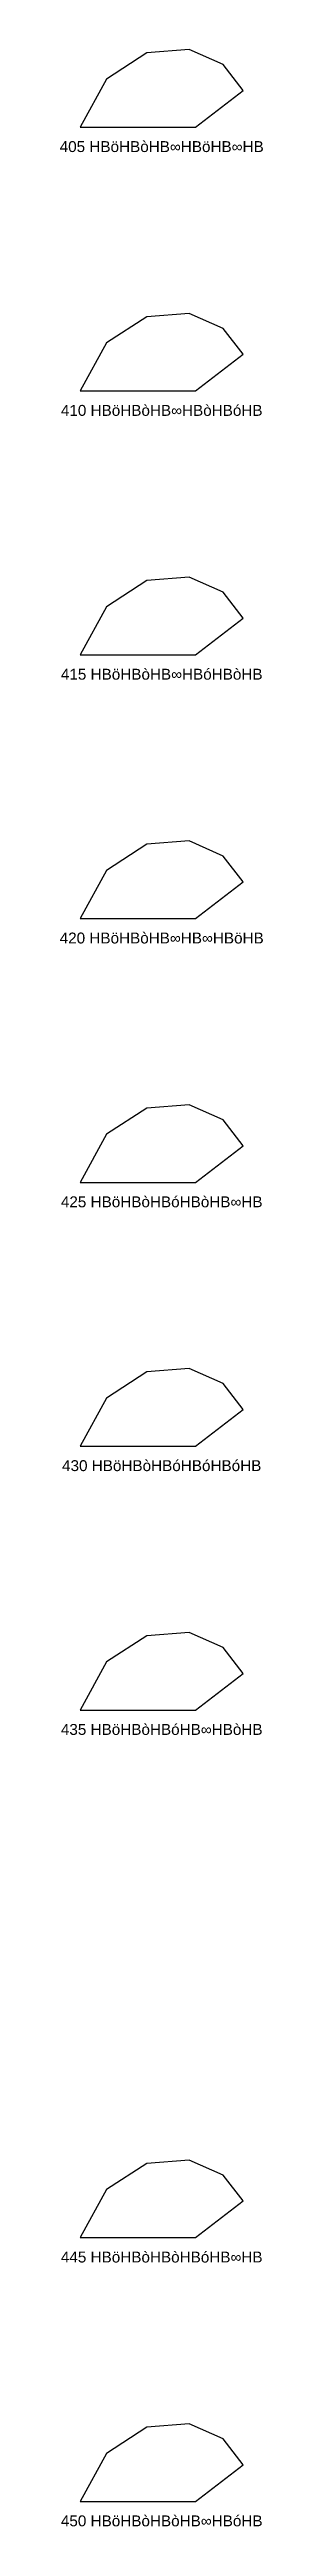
# Model space of a CAD drawing. Header units: millimetres. Extents: x 122552 to 1654769, y -10280102 to 62068.
# Drawn here: x 1372358 to 1392793, y -5409724 to -5159517 of the extents above; entities that cross this region are included whole.
import ezdxf
from ezdxf.enums import TextEntityAlignment as Align

# ---------------------------------------------------------------- set-up
doc = ezdxf.new("R2010")
doc.units = ezdxf.units.MM
doc.styles.add('Arial', font='arial_0.ttf')

msp = doc.modelspace()

# ---------------------------------------------------------------- texts
at = {"style": 'Arial'}
for s, p in [('405 HBöHBòHB∞HBöHB∞HB', (1382598, -5169321)), ('410 HBöHBòHB∞HBòHBóHB', (1382598, -5195969)), ('415 HBöHBòHB∞HBóHBòHB', (1382598, -5222618)), ('420 HBöHBòHB∞HB∞HBöHB', (1382598, -5249267)), ('425 HBöHBòHBóHBòHB∞HB', (1382598, -5275915)), ('430 HBöHBòHBóHBóHBóHB', (1382598, -5302564)), ('435 HBöHBòHBóHB∞HBòHB', (1382598, -5329213)), ('445 HBöHBòHBòHBóHB∞HB', (1382598, -5382510)), ('450 HBöHBòHBòHB∞HBóHB', (1382598, -5409159))]:
    msp.add_text(s, height=1100, dxfattribs=at).set_placement(p, align=Align.MIDDLE_CENTER)

# ---------------------------------------------------------------- linework, layer by layer
for points in [[(1385361, -5159517), (1381105, -5159855), (1377032, -5162502), (1374396, -5167360), (1385983, -5167360), (1390801, -5163655), (1388791, -5161041)], [(1385361, -5186166), (1381105, -5186504), (1377032, -5189151), (1374396, -5194009), (1385983, -5194009), (1390801, -5190304), (1388791, -5187689)], [(1385361, -5212815), (1381105, -5213152), (1377032, -5215800), (1374396, -5220657), (1385983, -5220657), (1390801, -5216953), (1388791, -5214338)], [(1385361, -5239463), (1381105, -5239801), (1377032, -5242448), (1374396, -5247306), (1385983, -5247306), (1390801, -5243601), (1388791, -5240987)], [(1385361, -5266112), (1381105, -5266450), (1377032, -5269097), (1374396, -5273955), (1385983, -5273955), (1390801, -5270250), (1388791, -5267635)], [(1385361, -5292761), (1381105, -5293098), (1377032, -5295746), (1374396, -5300603), (1385983, -5300603), (1390801, -5296899), (1388791, -5294284)], [(1385361, -5319409), (1381105, -5319747), (1377032, -5322394), (1374396, -5327252), (1385983, -5327252), (1390801, -5323547), (1388791, -5320933)], [(1385361, -5372707), (1381105, -5373044), (1377032, -5375692), (1374396, -5380549), (1385983, -5380549), (1390801, -5376845), (1388791, -5374230)], [(1385361, -5399355), (1381105, -5399693), (1377032, -5402340), (1374396, -5407198), (1385983, -5407198), (1390801, -5403493), (1388791, -5400879)]]:
    msp.add_lwpolyline(points, close=True)

msp.set_redraw_order([(e.dxf.handle, doc.entitydb.next_handle()) for e in msp.query("TEXT MTEXT ATTDEF DIMENSION ARC_DIMENSION")])  # texts and dimensions are drawn at this point

doc.saveas('drawing.dxf')
